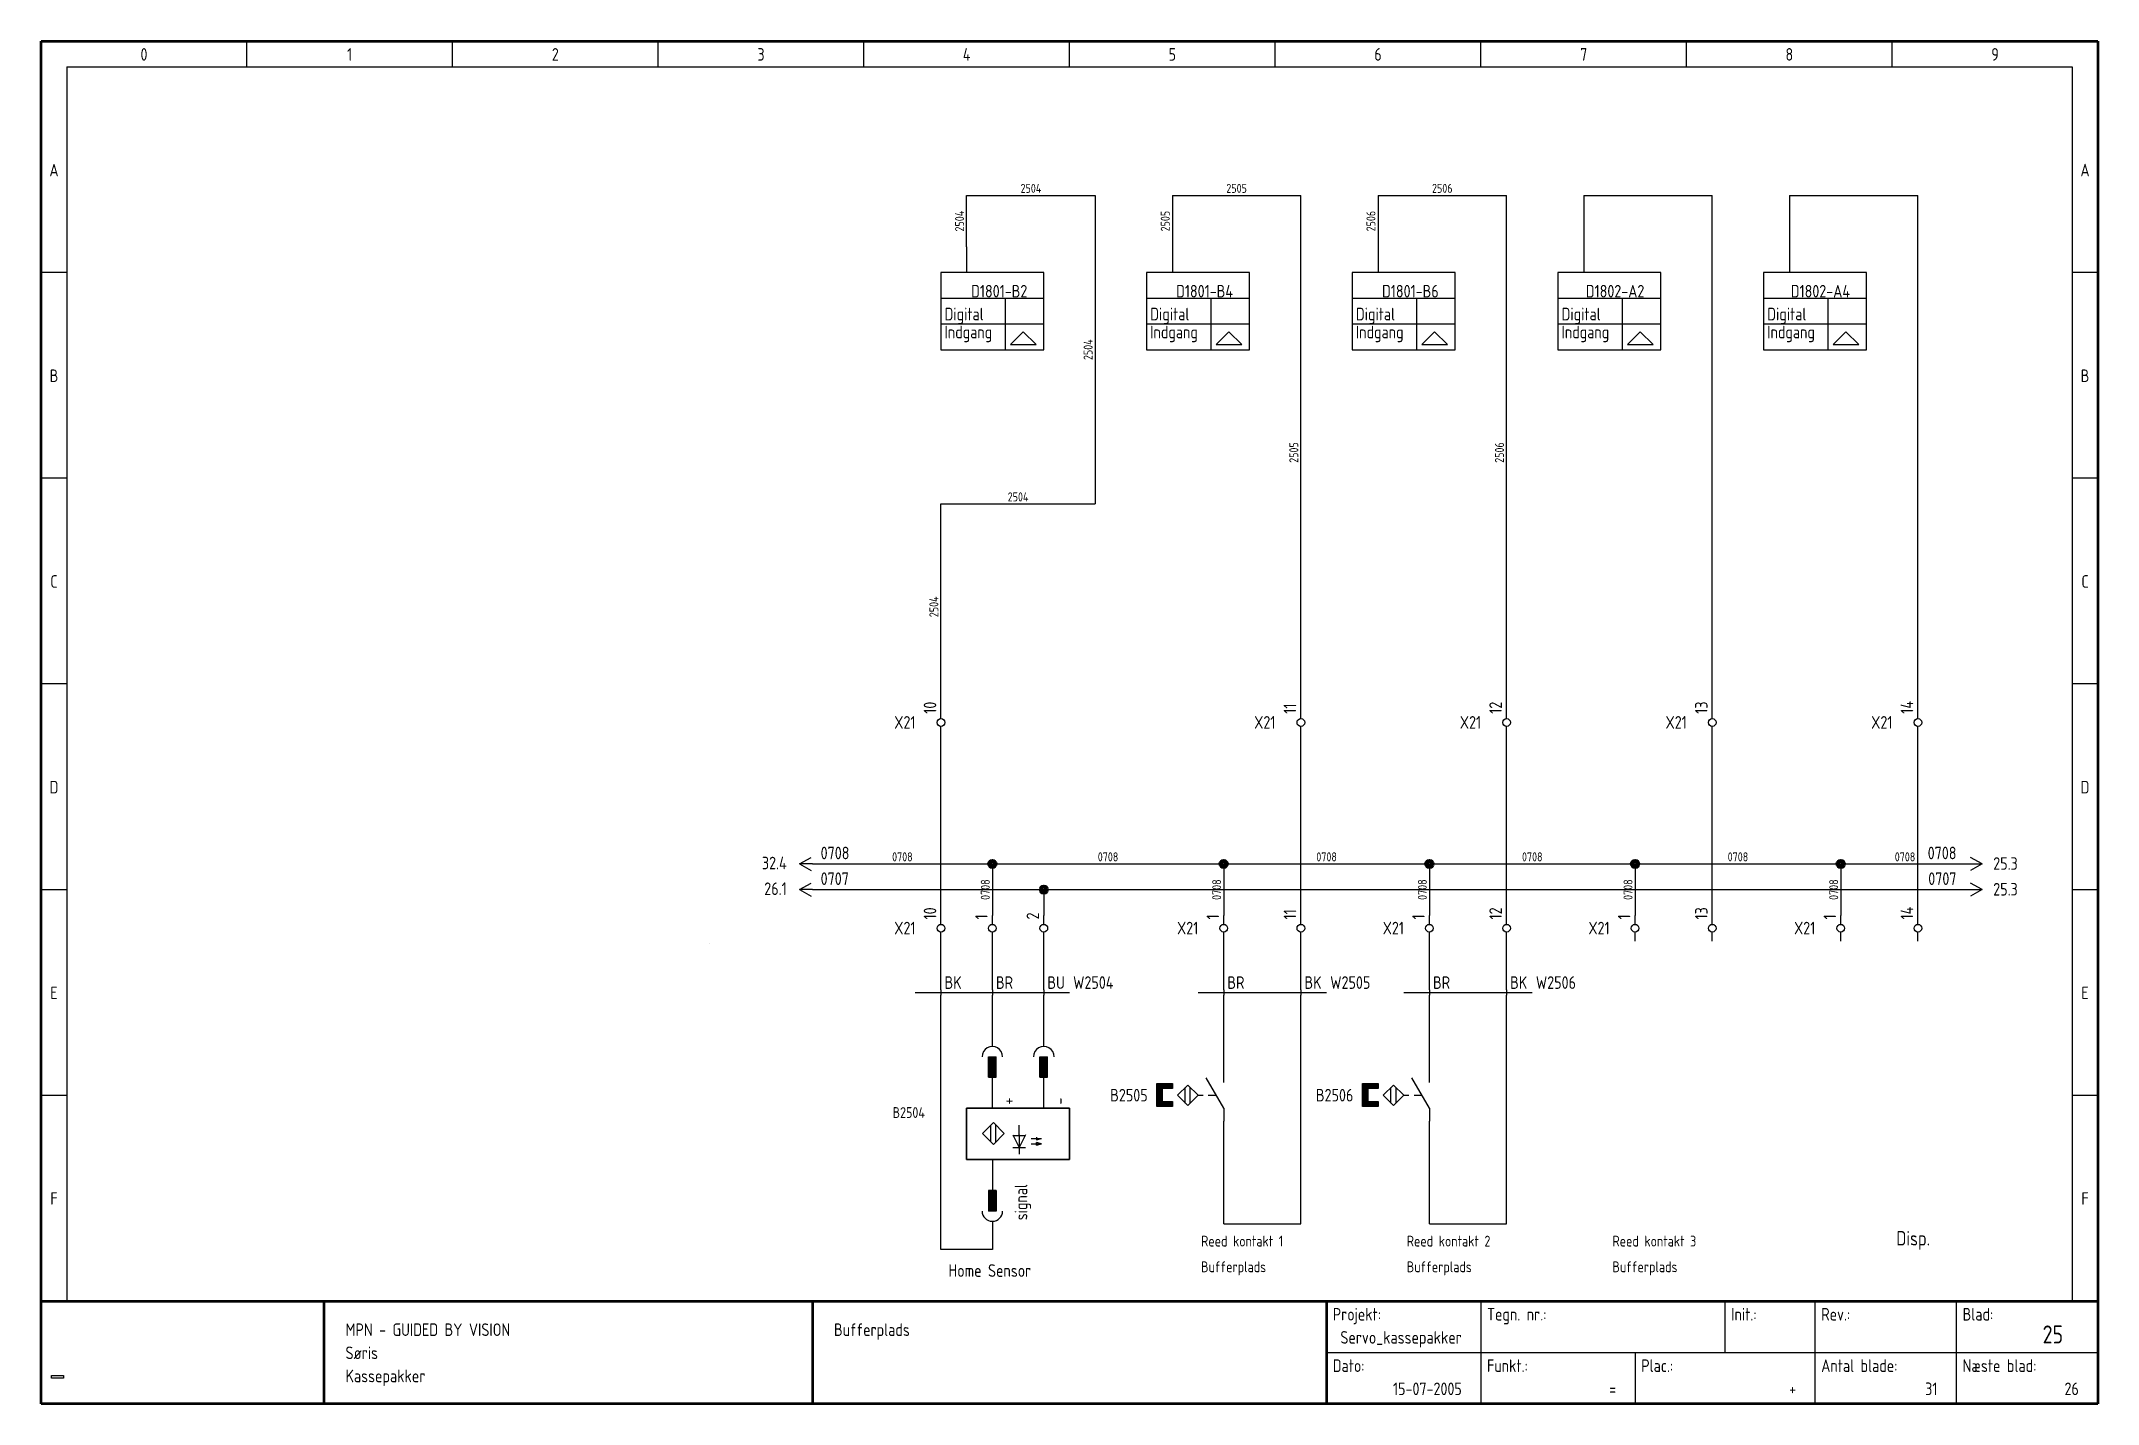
# Model space of a CAD drawing. Header units: millimetres. Extents: x 10 to 410, y 10 to 275.
import ezdxf
from ezdxf.enums import TextEntityAlignment as Align

# ---------------------------------------------------------------- set-up
doc = ezdxf.new("R2010")
doc.units = ezdxf.units.MM
doc.linetypes.add('Caddy_Solid', pattern=[0])
doc.layers.add('2', color=7, linetype='Continuous')
doc.styles.add('Caddy_Vectorfont1p', font='isocp___.ttf', dxfattribs={"width": 0.9})
picture_1 = doc.add_image_def('image1.bmp', size_in_pixel=(51, 10))

msp = doc.modelspace()

# ---------------------------------------------------------------- texts
at = {"lineweight": 25, "style": 'Caddy_Vectorfont1p', "width": 0.9}
for s, height, p in [('2504', 1.75, (202.5, 245.5)), ('2505', 1.75, (242.5, 245.5)), ('2506', 1.75, (282.5, 245.5)), ('2504', 1.75, (200, 185.5)), ('0708', 1.75, (177.5, 115.5)), ('0708', 1.75, (217.5, 115.5)), ('0708', 1.75, (260, 115.5)), ('0708', 1.75, (300, 115.5)), ('0708', 1.75, (340, 115.5)), ('0708', 1.75, (372.5, 115.5)), ('Home Sensor', 2.45, (194.5, 34.7))]:
    msp.add_text(s, height=height, dxfattribs=at).set_placement(p, align=Align.CENTER)
for s, p in [('2504', (189.5, 240)), ('2505', (229.5, 240)), ('2506', (269.5, 240)), ('2504', (214.5, 215)), ('2505', (254.5, 195)), ('2506', (294.5, 195)), ('2504', (184.5, 165)), ('0708', (194.5, 110)), ('0708', (239.5, 110)), ('0708', (279.5, 110)), ('0708', (319.5, 110)), ('0708', (359.5, 110))]:
    msp.add_text(s, height=1.75, rotation=90, dxfattribs=at).set_placement(p, align=Align.CENTER)
for s, height, p in [('B2504', 2.1, (175.6, 65.6)), ('Reed kontakt 1', 2.1, (235.6, 40.6)), ('Reed kontakt 2', 2.1, (275.6, 40.6)), ('Reed kontakt 3', 2.1, (315.6, 40.6)), ('Disp.', 2.8, (370.8, 40.8)), ('Bufferplads ', 2.1, (235.6, 35.6)), ('Bufferplads ', 2.1, (275.6, 35.6)), ('Bufferplads ', 2.1, (315.6, 35.6))]:
    msp.add_text(s, height=height, dxfattribs=at).set_placement(p)

# ---------------------------------------------------------------- blocks, each defined once
blk = doc.blocks.new('Blk1')
at = {"linetype": 'Caddy_Solid', "lineweight": 50}
for p, q in [((10, 10), (10, 275)), ((10, 275), (410, 275)), ((410, 275), (410, 10)), ((10, 30), (410, 30)), ((65, 30), (65, 10)), ((160, 30), (160, 10)), ((260, 30), (260, 10)), ((410, 10), (10, 10))]:
    blk.add_line(p, q, dxfattribs=at)
at = {"linetype": 'Caddy_Solid', "lineweight": 25}
for p, q in [((50, 270), (50, 275)), ((90, 270), (90, 275)), ((130, 270), (130, 275)), ((170, 270), (170, 275)), ((210, 270), (210, 275)), ((250, 270), (250, 275)), ((290, 270), (290, 275)), ((330, 270), (330, 275)), ((370, 270), (370, 275)), ((15, 270), (15, 30)), ((15, 270), (405, 270)), ((405, 270), (405, 30)), ((15, 230), (10, 230)), ((410, 230), (405, 230)), ((15, 190), (10, 190)), ((410, 190), (405, 190)), ((15, 150), (10, 150)), ((410, 150), (405, 150)), ((10, 110), (15, 110)), ((405, 110), (410, 110)), ((10, 70), (15, 70)), ((405, 70), (410, 70)), ((10, 30), (15, 30)), ((290, 30), (290, 10)), ((337.5, 20), (337.5, 30)), ((355, 20), (355, 30)), ((382.5, 20), (382.5, 30)), ((405, 30), (410, 30)), ((260, 20), (410, 20)), ((320, 20), (320, 10)), ((355, 10), (355, 20)), ((382.5, 10), (382.5, 20))]:
    blk.add_line(p, q, dxfattribs=at)
at = {"lineweight": 25, "style": 'Caddy_Vectorfont1p', "width": 0.9}
for s, p in [('0', (30, 271.2)), ('1', (70, 271.2)), ('2', (110, 271.2)), ('3', (150, 271.2)), ('4', (190, 271.2)), ('5', (230, 271.2)), ('6', (270, 271.2)), ('7', (310, 271.2)), ('8', (350, 271.2)), ('9', (390, 271.2)), ('A', (12.5, 248.7)), ('A', (407.5, 248.7)), ('B', (12.5, 208.7)), ('B', (407.5, 208.7)), ('C', (12.5, 168.7)), ('C', (407.5, 168.7)), ('D', (12.5, 128.7)), ('D', (407.5, 128.7)), ('E', (12.5, 88.7)), ('E', (407.5, 88.7)), ('F', (12.5, 48.7)), ('F', (407.5, 48.7))]:
    blk.add_text(s, height=2.45, dxfattribs=at).set_placement(p, align=Align.CENTER)
for s, p in [('Projekt:', (261.2, 26.2)), ('Tegn. nr.:', (291.2, 26.2)), ('Init.:', (338.7, 26.2)), ('Rev.:', (356.2, 26.2)), ('Blad:', (383.7, 26.2)), ('MPN - GUIDED BY VISION', (69.2, 23.2)), ('Bufferplads', (164.2, 23.2)), ('Søris', (69.2, 18.7)), ('Kassepakker', (69.2, 14.2)), ('Dato:', (261.2, 16.2)), ('Funkt.:', (291.2, 16.2)), ('Plac.:', (321.2, 16.2)), ('Antal blade:', (356.2, 16.2)), ('Næste blad:', (383.7, 16.2))]:
    blk.add_text(s, height=2.45, dxfattribs=at).set_placement(p)
for s, p in [('Servo_kassepakker', (286.3, 21.7)), ('15-07-2005', (286.3, 11.7)), ('=', (316.3, 11.7)), ('+', (351.3, 11.7)), ('31', (378.8, 11.7)), ('26', (406.3, 11.7))]:
    blk.add_text(s, height=2.45, dxfattribs=at).set_placement(p, align=Align.RIGHT)
at = {"lineweight": 35, "style": 'Caddy_Vectorfont1p', "width": 0.9}
blk.add_text('25', height=3.5, dxfattribs=at).set_placement((403.25, 21.75), align=Align.RIGHT)
image = blk.add_image(picture_1, insert=(12, 15), size_in_units=(2.32, 0.484))
blk = doc.blocks.new('Blk2')
at = {"linetype": 'Caddy_Solid', "lineweight": 25}
for p, q in [((385, 110), (387.5, 110)), ((387.5, 110), (385.25, 111.25)), ((387.5, 110), (385.25, 108.75))]:
    blk.add_line(p, q, dxfattribs=at)
at = {"lineweight": 25, "style": 'Caddy_Vectorfont1p', "width": 0.9}
blk.add_attdef('$TAG160010', text='', height=2.45, dxfattribs=at).set_placement((382.5, 110.9), align=Align.RIGHT)
blk.add_attdef('$TAG160500', (389.65, 108.85), '', height=2.45, dxfattribs=at)
blk = doc.blocks.new('Blk3')
at = {"linetype": 'Caddy_Solid', "lineweight": 25}
for p, q in [((387.5, 115), (385.25, 116.25)), ((385, 115), (387.5, 115)), ((387.5, 115), (385.25, 113.75))]:
    blk.add_line(p, q, dxfattribs=at)
at = {"lineweight": 25, "style": 'Caddy_Vectorfont1p', "width": 0.9}
blk.add_attdef('$TAG160010', text='', height=2.45, dxfattribs=at).set_placement((382.5, 115.9), align=Align.RIGHT)
blk.add_attdef('$TAG160500', (389.65, 113.85), '', height=2.45, dxfattribs=at)
blk = doc.blocks.new('Blk5')
at = {"linetype": 'Caddy_Solid', "lineweight": 25}
for p, q in [((245, 230), (225, 230)), ((225, 230), (225, 215)), ((245, 215), (245, 230)), ((225, 215), (245, 215))]:
    blk.add_line(p, q, dxfattribs=at)
blk = doc.blocks.new('Blk6')
at = {"linetype": 'Caddy_Solid', "lineweight": 25}
blk.add_line((230, 235), (230, 230), dxfattribs=at)
blk = doc.blocks.new('Blk4')
at = {"linetype": 'Caddy_Solid', "lineweight": 25}
for p, q in [((225, 225), (245, 225)), ((237.5, 225), (237.5, 215)), ((225, 220), (245, 220)), ((241, 218.5), (238.5, 216)), ((238.5, 216), (243.5, 216)), ((243.5, 216), (241, 218.5))]:
    blk.add_line(p, q, dxfattribs=at)
for name in ['Blk6', 'Blk5']:
    blk.add_blockref(name, (0, 0, 1))
at = {"lineweight": 25, "style": 'Caddy_Vectorfont1p', "width": 0.9}
for s, p in [('Digital', (225.7, 220.7)), ('Indgang', (225.7, 217.2))]:
    blk.add_text(s, height=2.45, dxfattribs=at).set_placement(p)
blk.add_attdef('$TAG175000_00', (229.05, 233.4), '', height=2.45, rotation=90, dxfattribs=at)
for tag, p in [('$TAG160030', (226.8, 229.7)), ('$TAG160040', (226.8, 226.2)), ('$TAG175100', (241.8, 225.15)), ('$TAG175110', (224.3, 219.15)), ('$TAG175120', (224.3, 216.15)), ('$TAG160500', (224.3, 212.65))]:
    blk.add_attdef(tag, text='', height=2.45, dxfattribs=at).set_placement(p, align=Align.RIGHT)
at = {"lineweight": 25, "style": 'Caddy_Vectorfont1p', "width": 0.9, "flags": 1}
blk.add_attdef('$TAG160010', text='', height=2.45, dxfattribs=at).set_placement((220.96, 224.53), align=Align.RIGHT)
blk = doc.blocks.new('Blk7')
at = {"linetype": 'Caddy_Solid', "lineweight": 25}
for p, q in [((240, 103.25), (240, 105)), ((240, 100), (240, 101.75))]:
    blk.add_line(p, q, dxfattribs=at)
blk.add_circle((240, 102.5), 0.75, dxfattribs=at)
at = {"lineweight": 25, "style": 'Caddy_Vectorfont1p', "width": 0.9, "flags": 1}
blk.add_attdef('$TAG160410', (242.6, 104.2), '', height=2.45, rotation=90, dxfattribs=at)
at = {"layer": '2', "lineweight": 25, "style": 'Caddy_Vectorfont1p', "width": 0.9}
blk.add_attdef('$TAG160400', (239.1, 104.2), '', height=2.45, rotation=90, dxfattribs=at)
at = {"layer": '2', "lineweight": 25, "style": 'Caddy_Vectorfont1p', "width": 0.9, "flags": 1}
for tag, p in [('$TAG140020', (235.05, 108.3)), ('$TAG140050', (235.05, 104.8)), ('$TAG160030', (235.05, 97.8)), ('$TAG160040', (235.05, 92.8))]:
    blk.add_attdef(tag, text='', height=2.45, dxfattribs=at).set_placement(p, align=Align.RIGHT)
at = {"layer": '2', "lineweight": 25, "style": 'Caddy_Vectorfont1p', "width": 0.9}
blk.add_attdef('$TAG160010', text='', height=2.45, dxfattribs=at).set_placement((235.05, 101.3), align=Align.RIGHT)
blk = doc.blocks.new('Blk8')
at = {"linetype": 'Caddy_Solid', "lineweight": 25}
for p, q in [((255, 103.25), (255, 105)), ((255, 100), (255, 101.75))]:
    blk.add_line(p, q, dxfattribs=at)
blk.add_circle((255, 102.5), 0.75, dxfattribs=at)
at = {"lineweight": 25, "style": 'Caddy_Vectorfont1p', "width": 0.9, "flags": 1}
blk.add_attdef('$TAG160410', (257.6, 104.2), '', height=2.45, rotation=90, dxfattribs=at)
at = {"layer": '2', "lineweight": 25, "style": 'Caddy_Vectorfont1p', "width": 0.9}
blk.add_attdef('$TAG160400', (254.1, 104.2), '', height=2.45, rotation=90, dxfattribs=at)
at = {"layer": '2', "lineweight": 25, "style": 'Caddy_Vectorfont1p', "width": 0.9, "flags": 1}
for tag, p in [('$TAG140020', (250.05, 108.3)), ('$TAG140050', (250.05, 104.8)), ('$TAG160030', (250.05, 97.8)), ('$TAG160010', (250.05, 101.3)), ('$TAG160040', (250.05, 92.8))]:
    blk.add_attdef(tag, text='', height=2.45, dxfattribs=at).set_placement(p, align=Align.RIGHT)
blk = doc.blocks.new('Blk9')
at = {"linetype": 'Caddy_Solid', "lineweight": 25}
for p, q in [((227, 72.3), (230, 72.3)), ((227, 67.8), (227, 72.3)), ((230, 72.25), (227, 72.25)), ((227, 72.1), (230, 72.1)), ((230, 72.3), (230, 71.3)), ((231, 70), (233, 72)), ((233, 72), (235, 70)), ((240, 67.5), (236.58, 73.42)), ((240, 72.5), (240, 75)), ((230, 71.95), (227, 71.95)), ((227, 71.8), (230, 71.8)), ((230, 71.65), (227, 71.65)), ((227, 71.5), (230, 71.5)), ((230, 71.35), (227, 71.35)), ((227, 71.2), (228, 71.2)), ((228, 71.05), (227, 71.05)), ((227, 70.9), (228, 70.9)), ((228, 70.75), (227, 70.75)), ((227, 70.6), (228, 70.6)), ((228, 70.45), (227, 70.45)), ((227, 70.3), (228, 70.3)), ((228, 70.15), (227, 70.15)), ((227, 70), (228, 70)), ((228, 69.85), (227, 69.85)), ((227, 69.7), (228, 69.7)), ((228, 69.55), (227, 69.55)), ((227, 69.4), (228, 69.4)), ((228, 69.25), (227, 69.25)), ((227, 69.1), (228, 69.1)), ((228, 68.95), (227, 68.95)), ((227, 68.8), (228, 68.8)), ((230, 68.65), (227, 68.65)), ((227, 68.5), (230, 68.5)), ((230, 68.35), (227, 68.35)), ((227, 68.2), (230, 68.2)), ((230, 68.05), (227, 68.05)), ((230, 71.3), (228, 71.3)), ((228, 71.3), (228, 68.8)), ((228, 68.8), (230, 68.8)), ((230, 68.8), (230, 67.8)), ((233, 68), (231, 70)), ((232.5, 68.5), (232.5, 71.5)), ((235, 70), (233, 68)), ((233.5, 68.5), (233.5, 71.5)), ((235, 70), (236, 70)), ((237, 70), (238.56, 70)), ((227, 67.9), (230, 67.9)), ((230, 67.8), (227, 67.8)), ((240, 67.5), (240, 65))]:
    blk.add_line(p, q, dxfattribs=at)
at = {"lineweight": 25, "style": 'Caddy_Vectorfont1p', "width": 0.9, "flags": 1}
blk.add_attdef('$TAG175000_00', (239.05, 74.3), '', height=2.45, rotation=90, dxfattribs=at)
at = {"lineweight": 25, "style": 'Caddy_Vectorfont1p', "width": 0.9}
blk.add_attdef('$TAG160010', text='', height=2.45, dxfattribs=at).set_placement((225.2, 68.8), align=Align.RIGHT)
at = {"lineweight": 25, "style": 'Caddy_Vectorfont1p', "width": 0.9, "flags": 1}
for tag, p in [('$TAG160040', (225.2, 61.8)), ('$TAG160030', (225.2, 65.3))]:
    blk.add_attdef(tag, text='', height=2.45, dxfattribs=at).set_placement(p, align=Align.RIGHT)
blk.add_attdef('$TAG175000_01', text='', height=2.45, rotation=90, dxfattribs=at).set_placement((239.05, 65.9), align=Align.RIGHT)
blk = doc.blocks.new('Blk10')
at = {"linetype": 'Caddy_Solid', "lineweight": 25}
for p, q in [((255, 143.25), (255, 145)), ((255, 140), (255, 141.75))]:
    blk.add_line(p, q, dxfattribs=at)
blk.add_circle((255, 142.5), 0.75, dxfattribs=at)
at = {"lineweight": 25, "style": 'Caddy_Vectorfont1p', "width": 0.9, "flags": 1}
blk.add_attdef('$TAG160410', (257.6, 144.2), '', height=2.45, rotation=90, dxfattribs=at)
at = {"layer": '2', "lineweight": 25, "style": 'Caddy_Vectorfont1p', "width": 0.9}
blk.add_attdef('$TAG160400', (254.1, 144.2), '', height=2.45, rotation=90, dxfattribs=at)
at = {"layer": '2', "lineweight": 25, "style": 'Caddy_Vectorfont1p', "width": 0.9, "flags": 1}
for tag, p in [('$TAG140020', (250.05, 148.3)), ('$TAG140050', (250.05, 144.8)), ('$TAG160030', (250.05, 137.8)), ('$TAG160040', (250.05, 132.8))]:
    blk.add_attdef(tag, text='', height=2.45, dxfattribs=at).set_placement(p, align=Align.RIGHT)
at = {"layer": '2', "lineweight": 25, "style": 'Caddy_Vectorfont1p', "width": 0.9}
blk.add_attdef('$TAG160010', text='', height=2.45, dxfattribs=at).set_placement((250.05, 141.3), align=Align.RIGHT)
blk = doc.blocks.new('Blk12')
at = {"linetype": 'Caddy_Solid', "lineweight": 25}
for p, q in [((285, 230), (265, 230)), ((265, 230), (265, 215)), ((285, 215), (285, 230)), ((265, 215), (285, 215))]:
    blk.add_line(p, q, dxfattribs=at)
blk = doc.blocks.new('Blk13')
at = {"linetype": 'Caddy_Solid', "lineweight": 25}
blk.add_line((270, 235), (270, 230), dxfattribs=at)
blk = doc.blocks.new('Blk11')
at = {"linetype": 'Caddy_Solid', "lineweight": 25}
for p, q in [((265, 225), (285, 225)), ((277.5, 225), (277.5, 215)), ((265, 220), (285, 220)), ((281, 218.5), (278.5, 216)), ((278.5, 216), (283.5, 216)), ((283.5, 216), (281, 218.5))]:
    blk.add_line(p, q, dxfattribs=at)
for name in ['Blk13', 'Blk12']:
    blk.add_blockref(name, (0, 0, 1))
at = {"lineweight": 25, "style": 'Caddy_Vectorfont1p', "width": 0.9}
for s, p in [('Digital', (265.7, 220.7)), ('Indgang', (265.7, 217.2))]:
    blk.add_text(s, height=2.45, dxfattribs=at).set_placement(p)
blk.add_attdef('$TAG175000_00', (269.05, 233.4), '', height=2.45, rotation=90, dxfattribs=at)
for tag, p in [('$TAG160030', (266.8, 229.7)), ('$TAG160040', (266.8, 226.2)), ('$TAG175100', (281.8, 225.15)), ('$TAG175110', (264.3, 219.15)), ('$TAG175120', (264.3, 216.15)), ('$TAG160500', (264.3, 212.65))]:
    blk.add_attdef(tag, text='', height=2.45, dxfattribs=at).set_placement(p, align=Align.RIGHT)
at = {"lineweight": 25, "style": 'Caddy_Vectorfont1p', "width": 0.9, "flags": 1}
blk.add_attdef('$TAG160010', text='', height=2.45, dxfattribs=at).set_placement((260.96, 224.53), align=Align.RIGHT)
blk = doc.blocks.new('Blk14')
at = {"linetype": 'Caddy_Solid', "lineweight": 25}
for p, q in [((280, 103.25), (280, 105)), ((280, 100), (280, 101.75))]:
    blk.add_line(p, q, dxfattribs=at)
blk.add_circle((280, 102.5), 0.75, dxfattribs=at)
at = {"lineweight": 25, "style": 'Caddy_Vectorfont1p', "width": 0.9, "flags": 1}
blk.add_attdef('$TAG160410', (282.6, 104.2), '', height=2.45, rotation=90, dxfattribs=at)
at = {"layer": '2', "lineweight": 25, "style": 'Caddy_Vectorfont1p', "width": 0.9}
blk.add_attdef('$TAG160400', (279.1, 104.2), '', height=2.45, rotation=90, dxfattribs=at)
at = {"layer": '2', "lineweight": 25, "style": 'Caddy_Vectorfont1p', "width": 0.9, "flags": 1}
for tag, p in [('$TAG140020', (275.05, 108.3)), ('$TAG140050', (275.05, 104.8)), ('$TAG160030', (275.05, 97.8)), ('$TAG160040', (275.05, 92.8))]:
    blk.add_attdef(tag, text='', height=2.45, dxfattribs=at).set_placement(p, align=Align.RIGHT)
at = {"layer": '2', "lineweight": 25, "style": 'Caddy_Vectorfont1p', "width": 0.9}
blk.add_attdef('$TAG160010', text='', height=2.45, dxfattribs=at).set_placement((275.05, 101.3), align=Align.RIGHT)
blk = doc.blocks.new('Blk15')
at = {"linetype": 'Caddy_Solid', "lineweight": 25}
for p, q in [((295, 103.25), (295, 105)), ((295, 100), (295, 101.75))]:
    blk.add_line(p, q, dxfattribs=at)
blk.add_circle((295, 102.5), 0.75, dxfattribs=at)
at = {"lineweight": 25, "style": 'Caddy_Vectorfont1p', "width": 0.9, "flags": 1}
blk.add_attdef('$TAG160410', (297.6, 104.2), '', height=2.45, rotation=90, dxfattribs=at)
at = {"layer": '2', "lineweight": 25, "style": 'Caddy_Vectorfont1p', "width": 0.9}
blk.add_attdef('$TAG160400', (294.1, 104.2), '', height=2.45, rotation=90, dxfattribs=at)
at = {"layer": '2', "lineweight": 25, "style": 'Caddy_Vectorfont1p', "width": 0.9, "flags": 1}
for tag, p in [('$TAG140020', (290.05, 108.3)), ('$TAG140050', (290.05, 104.8)), ('$TAG160030', (290.05, 97.8)), ('$TAG160010', (290.05, 101.3)), ('$TAG160040', (290.05, 92.8))]:
    blk.add_attdef(tag, text='', height=2.45, dxfattribs=at).set_placement(p, align=Align.RIGHT)
blk = doc.blocks.new('Blk16')
at = {"linetype": 'Caddy_Solid', "lineweight": 25}
for p, q in [((295, 143.25), (295, 145)), ((295, 140), (295, 141.75))]:
    blk.add_line(p, q, dxfattribs=at)
blk.add_circle((295, 142.5), 0.75, dxfattribs=at)
at = {"lineweight": 25, "style": 'Caddy_Vectorfont1p', "width": 0.9, "flags": 1}
blk.add_attdef('$TAG160410', (297.6, 144.2), '', height=2.45, rotation=90, dxfattribs=at)
at = {"layer": '2', "lineweight": 25, "style": 'Caddy_Vectorfont1p', "width": 0.9}
blk.add_attdef('$TAG160400', (294.1, 144.2), '', height=2.45, rotation=90, dxfattribs=at)
at = {"layer": '2', "lineweight": 25, "style": 'Caddy_Vectorfont1p', "width": 0.9, "flags": 1}
for tag, p in [('$TAG140020', (290.05, 148.3)), ('$TAG140050', (290.05, 144.8)), ('$TAG160030', (290.05, 137.8)), ('$TAG160040', (290.05, 132.8))]:
    blk.add_attdef(tag, text='', height=2.45, dxfattribs=at).set_placement(p, align=Align.RIGHT)
at = {"layer": '2', "lineweight": 25, "style": 'Caddy_Vectorfont1p', "width": 0.9}
blk.add_attdef('$TAG160010', text='', height=2.45, dxfattribs=at).set_placement((290.05, 141.3), align=Align.RIGHT)
blk = doc.blocks.new('Blk18')
at = {"linetype": 'Caddy_Solid', "lineweight": 25}
for p, q in [((325, 230), (305, 230)), ((305, 230), (305, 215)), ((325, 215), (325, 230)), ((305, 215), (325, 215))]:
    blk.add_line(p, q, dxfattribs=at)
blk = doc.blocks.new('Blk19')
at = {"linetype": 'Caddy_Solid', "lineweight": 25}
blk.add_line((310, 235), (310, 230), dxfattribs=at)
blk = doc.blocks.new('Blk17')
at = {"linetype": 'Caddy_Solid', "lineweight": 25}
for p, q in [((305, 225), (325, 225)), ((317.5, 225), (317.5, 215)), ((305, 220), (325, 220)), ((321, 218.5), (318.5, 216)), ((318.5, 216), (323.5, 216)), ((323.5, 216), (321, 218.5))]:
    blk.add_line(p, q, dxfattribs=at)
for name in ['Blk19', 'Blk18']:
    blk.add_blockref(name, (0, 0, 1))
at = {"lineweight": 25, "style": 'Caddy_Vectorfont1p', "width": 0.9}
for s, p in [('Digital', (305.7, 220.7)), ('Indgang', (305.7, 217.2))]:
    blk.add_text(s, height=2.45, dxfattribs=at).set_placement(p)
blk.add_attdef('$TAG175000_00', (309.05, 233.4), '', height=2.45, rotation=90, dxfattribs=at)
for tag, p in [('$TAG160030', (306.8, 229.7)), ('$TAG160040', (306.8, 226.2)), ('$TAG175100', (321.8, 225.15)), ('$TAG175110', (304.3, 219.15)), ('$TAG175120', (304.3, 216.15)), ('$TAG160500', (304.3, 212.65))]:
    blk.add_attdef(tag, text='', height=2.45, dxfattribs=at).set_placement(p, align=Align.RIGHT)
at = {"lineweight": 25, "style": 'Caddy_Vectorfont1p', "width": 0.9, "flags": 1}
blk.add_attdef('$TAG160010', text='', height=2.45, dxfattribs=at).set_placement((300.96, 224.53), align=Align.RIGHT)
blk = doc.blocks.new('Blk20')
at = {"linetype": 'Caddy_Solid', "lineweight": 25}
for p, q in [((320, 103.25), (320, 105)), ((320, 100), (320, 101.75))]:
    blk.add_line(p, q, dxfattribs=at)
blk.add_circle((320, 102.5), 0.75, dxfattribs=at)
at = {"lineweight": 25, "style": 'Caddy_Vectorfont1p', "width": 0.9, "flags": 1}
blk.add_attdef('$TAG160410', (322.6, 104.2), '', height=2.45, rotation=90, dxfattribs=at)
at = {"layer": '2', "lineweight": 25, "style": 'Caddy_Vectorfont1p', "width": 0.9}
blk.add_attdef('$TAG160400', (319.1, 104.2), '', height=2.45, rotation=90, dxfattribs=at)
at = {"layer": '2', "lineweight": 25, "style": 'Caddy_Vectorfont1p', "width": 0.9, "flags": 1}
for tag, p in [('$TAG140020', (315.05, 108.3)), ('$TAG140050', (315.05, 104.8)), ('$TAG160030', (315.05, 97.8)), ('$TAG160040', (315.05, 92.8))]:
    blk.add_attdef(tag, text='', height=2.45, dxfattribs=at).set_placement(p, align=Align.RIGHT)
at = {"layer": '2', "lineweight": 25, "style": 'Caddy_Vectorfont1p', "width": 0.9}
blk.add_attdef('$TAG160010', text='', height=2.45, dxfattribs=at).set_placement((315.05, 101.3), align=Align.RIGHT)
blk = doc.blocks.new('Blk21')
at = {"linetype": 'Caddy_Solid', "lineweight": 25}
for p, q in [((335, 103.25), (335, 105)), ((335, 100), (335, 101.75))]:
    blk.add_line(p, q, dxfattribs=at)
blk.add_circle((335, 102.5), 0.75, dxfattribs=at)
at = {"lineweight": 25, "style": 'Caddy_Vectorfont1p', "width": 0.9, "flags": 1}
blk.add_attdef('$TAG160410', (337.6, 104.2), '', height=2.45, rotation=90, dxfattribs=at)
at = {"layer": '2', "lineweight": 25, "style": 'Caddy_Vectorfont1p', "width": 0.9}
blk.add_attdef('$TAG160400', (334.1, 104.2), '', height=2.45, rotation=90, dxfattribs=at)
at = {"layer": '2', "lineweight": 25, "style": 'Caddy_Vectorfont1p', "width": 0.9, "flags": 1}
for tag, p in [('$TAG140020', (330.05, 108.3)), ('$TAG140050', (330.05, 104.8)), ('$TAG160030', (330.05, 97.8)), ('$TAG160010', (330.05, 101.3)), ('$TAG160040', (330.05, 92.8))]:
    blk.add_attdef(tag, text='', height=2.45, dxfattribs=at).set_placement(p, align=Align.RIGHT)
blk = doc.blocks.new('Blk22')
at = {"linetype": 'Caddy_Solid', "lineweight": 25}
for p, q in [((335, 143.25), (335, 145)), ((335, 140), (335, 141.75))]:
    blk.add_line(p, q, dxfattribs=at)
blk.add_circle((335, 142.5), 0.75, dxfattribs=at)
at = {"lineweight": 25, "style": 'Caddy_Vectorfont1p', "width": 0.9, "flags": 1}
blk.add_attdef('$TAG160410', (337.6, 144.2), '', height=2.45, rotation=90, dxfattribs=at)
at = {"layer": '2', "lineweight": 25, "style": 'Caddy_Vectorfont1p', "width": 0.9}
blk.add_attdef('$TAG160400', (334.1, 144.2), '', height=2.45, rotation=90, dxfattribs=at)
at = {"layer": '2', "lineweight": 25, "style": 'Caddy_Vectorfont1p', "width": 0.9, "flags": 1}
for tag, p in [('$TAG140020', (330.05, 148.3)), ('$TAG140050', (330.05, 144.8)), ('$TAG160030', (330.05, 137.8)), ('$TAG160040', (330.05, 132.8))]:
    blk.add_attdef(tag, text='', height=2.45, dxfattribs=at).set_placement(p, align=Align.RIGHT)
at = {"layer": '2', "lineweight": 25, "style": 'Caddy_Vectorfont1p', "width": 0.9}
blk.add_attdef('$TAG160010', text='', height=2.45, dxfattribs=at).set_placement((330.05, 141.3), align=Align.RIGHT)
blk = doc.blocks.new('Blk24')
at = {"linetype": 'Caddy_Solid', "lineweight": 25}
for p, q in [((365, 230), (345, 230)), ((345, 230), (345, 215)), ((365, 215), (365, 230)), ((345, 215), (365, 215))]:
    blk.add_line(p, q, dxfattribs=at)
blk = doc.blocks.new('Blk25')
at = {"linetype": 'Caddy_Solid', "lineweight": 25}
blk.add_line((350, 235), (350, 230), dxfattribs=at)
blk = doc.blocks.new('Blk23')
at = {"linetype": 'Caddy_Solid', "lineweight": 25}
for p, q in [((345, 225), (365, 225)), ((357.5, 225), (357.5, 215)), ((345, 220), (365, 220)), ((361, 218.5), (358.5, 216)), ((358.5, 216), (363.5, 216)), ((363.5, 216), (361, 218.5))]:
    blk.add_line(p, q, dxfattribs=at)
for name in ['Blk25', 'Blk24']:
    blk.add_blockref(name, (0, 0, 1))
at = {"lineweight": 25, "style": 'Caddy_Vectorfont1p', "width": 0.9}
for s, p in [('Digital', (345.7, 220.7)), ('Indgang', (345.7, 217.2))]:
    blk.add_text(s, height=2.45, dxfattribs=at).set_placement(p)
blk.add_attdef('$TAG175000_00', (349.05, 233.4), '', height=2.45, rotation=90, dxfattribs=at)
for tag, p in [('$TAG160030', (346.8, 229.7)), ('$TAG160040', (346.8, 226.2)), ('$TAG175100', (361.8, 225.15)), ('$TAG175110', (344.3, 219.15)), ('$TAG175120', (344.3, 216.15)), ('$TAG160500', (344.3, 212.65))]:
    blk.add_attdef(tag, text='', height=2.45, dxfattribs=at).set_placement(p, align=Align.RIGHT)
at = {"lineweight": 25, "style": 'Caddy_Vectorfont1p', "width": 0.9, "flags": 1}
blk.add_attdef('$TAG160010', text='', height=2.45, dxfattribs=at).set_placement((340.96, 224.53), align=Align.RIGHT)
blk = doc.blocks.new('Blk26')
at = {"linetype": 'Caddy_Solid', "lineweight": 25}
for p, q in [((360, 103.25), (360, 105)), ((360, 100), (360, 101.75))]:
    blk.add_line(p, q, dxfattribs=at)
blk.add_circle((360, 102.5), 0.75, dxfattribs=at)
at = {"lineweight": 25, "style": 'Caddy_Vectorfont1p', "width": 0.9, "flags": 1}
blk.add_attdef('$TAG160410', (362.6, 104.2), '', height=2.45, rotation=90, dxfattribs=at)
at = {"layer": '2', "lineweight": 25, "style": 'Caddy_Vectorfont1p', "width": 0.9}
blk.add_attdef('$TAG160400', (359.1, 104.2), '', height=2.45, rotation=90, dxfattribs=at)
at = {"layer": '2', "lineweight": 25, "style": 'Caddy_Vectorfont1p', "width": 0.9, "flags": 1}
for tag, p in [('$TAG140020', (355.05, 108.3)), ('$TAG140050', (355.05, 104.8)), ('$TAG160030', (355.05, 97.8)), ('$TAG160040', (355.05, 92.8))]:
    blk.add_attdef(tag, text='', height=2.45, dxfattribs=at).set_placement(p, align=Align.RIGHT)
at = {"layer": '2', "lineweight": 25, "style": 'Caddy_Vectorfont1p', "width": 0.9}
blk.add_attdef('$TAG160010', text='', height=2.45, dxfattribs=at).set_placement((355.05, 101.3), align=Align.RIGHT)
blk = doc.blocks.new('Blk27')
at = {"linetype": 'Caddy_Solid', "lineweight": 25}
for p, q in [((375, 103.25), (375, 105)), ((375, 100), (375, 101.75))]:
    blk.add_line(p, q, dxfattribs=at)
blk.add_circle((375, 102.5), 0.75, dxfattribs=at)
at = {"lineweight": 25, "style": 'Caddy_Vectorfont1p', "width": 0.9, "flags": 1}
blk.add_attdef('$TAG160410', (377.6, 104.2), '', height=2.45, rotation=90, dxfattribs=at)
at = {"layer": '2', "lineweight": 25, "style": 'Caddy_Vectorfont1p', "width": 0.9}
blk.add_attdef('$TAG160400', (374.1, 104.2), '', height=2.45, rotation=90, dxfattribs=at)
at = {"layer": '2', "lineweight": 25, "style": 'Caddy_Vectorfont1p', "width": 0.9, "flags": 1}
for tag, p in [('$TAG140020', (370.05, 108.3)), ('$TAG140050', (370.05, 104.8)), ('$TAG160030', (370.05, 97.8)), ('$TAG160010', (370.05, 101.3)), ('$TAG160040', (370.05, 92.8))]:
    blk.add_attdef(tag, text='', height=2.45, dxfattribs=at).set_placement(p, align=Align.RIGHT)
blk = doc.blocks.new('Blk28')
at = {"linetype": 'Caddy_Solid', "lineweight": 25}
for p, q in [((375, 143.25), (375, 145)), ((375, 140), (375, 141.75))]:
    blk.add_line(p, q, dxfattribs=at)
blk.add_circle((375, 142.5), 0.75, dxfattribs=at)
at = {"lineweight": 25, "style": 'Caddy_Vectorfont1p', "width": 0.9, "flags": 1}
blk.add_attdef('$TAG160410', (377.6, 144.2), '', height=2.45, rotation=90, dxfattribs=at)
at = {"layer": '2', "lineweight": 25, "style": 'Caddy_Vectorfont1p', "width": 0.9}
blk.add_attdef('$TAG160400', (374.1, 144.2), '', height=2.45, rotation=90, dxfattribs=at)
at = {"layer": '2', "lineweight": 25, "style": 'Caddy_Vectorfont1p', "width": 0.9, "flags": 1}
for tag, p in [('$TAG140020', (370.05, 148.3)), ('$TAG140050', (370.05, 144.8)), ('$TAG160030', (370.05, 137.8)), ('$TAG160040', (370.05, 132.8))]:
    blk.add_attdef(tag, text='', height=2.45, dxfattribs=at).set_placement(p, align=Align.RIGHT)
at = {"layer": '2', "lineweight": 25, "style": 'Caddy_Vectorfont1p', "width": 0.9}
blk.add_attdef('$TAG160010', text='', height=2.45, dxfattribs=at).set_placement((370.05, 141.3), align=Align.RIGHT)
blk = doc.blocks.new('Blk29')
at = {"linetype": 'Caddy_Solid', "lineweight": 25}
for p, q in [((267, 72.3), (270, 72.3)), ((267, 67.8), (267, 72.3)), ((270, 72.25), (267, 72.25)), ((267, 72.1), (270, 72.1)), ((270, 72.3), (270, 71.3)), ((271, 70), (273, 72)), ((273, 72), (275, 70)), ((280, 67.5), (276.58, 73.42)), ((280, 72.5), (280, 75)), ((270, 71.95), (267, 71.95)), ((267, 71.8), (270, 71.8)), ((270, 71.65), (267, 71.65)), ((267, 71.5), (270, 71.5)), ((270, 71.35), (267, 71.35)), ((267, 71.2), (268, 71.2)), ((268, 71.05), (267, 71.05)), ((267, 70.9), (268, 70.9)), ((268, 70.75), (267, 70.75)), ((267, 70.6), (268, 70.6)), ((268, 70.45), (267, 70.45)), ((267, 70.3), (268, 70.3)), ((268, 70.15), (267, 70.15)), ((267, 70), (268, 70)), ((268, 69.85), (267, 69.85)), ((267, 69.7), (268, 69.7)), ((268, 69.55), (267, 69.55)), ((267, 69.4), (268, 69.4)), ((268, 69.25), (267, 69.25)), ((267, 69.1), (268, 69.1)), ((268, 68.95), (267, 68.95)), ((267, 68.8), (268, 68.8)), ((270, 68.65), (267, 68.65)), ((267, 68.5), (270, 68.5)), ((270, 68.35), (267, 68.35)), ((267, 68.2), (270, 68.2)), ((270, 68.05), (267, 68.05)), ((270, 71.3), (268, 71.3)), ((268, 71.3), (268, 68.8)), ((268, 68.8), (270, 68.8)), ((270, 68.8), (270, 67.8)), ((273, 68), (271, 70)), ((272.5, 68.5), (272.5, 71.5)), ((275, 70), (273, 68)), ((273.5, 68.5), (273.5, 71.5)), ((275, 70), (276, 70)), ((277, 70), (278.56, 70)), ((267, 67.9), (270, 67.9)), ((270, 67.8), (267, 67.8)), ((280, 67.5), (280, 65))]:
    blk.add_line(p, q, dxfattribs=at)
at = {"lineweight": 25, "style": 'Caddy_Vectorfont1p', "width": 0.9, "flags": 1}
blk.add_attdef('$TAG175000_00', (279.05, 74.3), '', height=2.45, rotation=90, dxfattribs=at)
at = {"lineweight": 25, "style": 'Caddy_Vectorfont1p', "width": 0.9}
blk.add_attdef('$TAG160010', text='', height=2.45, dxfattribs=at).set_placement((265.2, 68.8), align=Align.RIGHT)
at = {"lineweight": 25, "style": 'Caddy_Vectorfont1p', "width": 0.9, "flags": 1}
for tag, p in [('$TAG160040', (265.2, 61.8)), ('$TAG160030', (265.2, 65.3))]:
    blk.add_attdef(tag, text='', height=2.45, dxfattribs=at).set_placement(p, align=Align.RIGHT)
blk.add_attdef('$TAG175000_01', text='', height=2.45, rotation=90, dxfattribs=at).set_placement((279.05, 65.9), align=Align.RIGHT)
blk = doc.blocks.new('Blk31')
at = {"linetype": 'Caddy_Solid', "lineweight": 25}
for p, q in [((195, 79.5), (195, 85)), ((194.25, 77.5), (195.75, 77.5)), ((194.25, 73.5), (194.25, 77.5)), ((194.5, 73.5), (194.5, 77.5)), ((194.75, 73.5), (194.75, 77.5)), ((195, 67.5), (195, 77.5)), ((195.25, 73.5), (195.25, 77.5)), ((195.5, 73.5), (195.5, 77.5)), ((195.75, 73.5), (195.75, 77.5)), ((194.25, 73.5), (195.75, 73.5))]:
    blk.add_line(p, q, dxfattribs=at)
blk.add_ellipse((195, 77.5), major_axis=(2, 0), ratio=1, start_param=0, end_param=3.141593, dxfattribs=at)
at = {"lineweight": 25, "style": 'Caddy_Vectorfont1p', "width": 0.9}
blk.add_attdef('$TAG175000_00', (194.05, 80.4), '', height=2.45, rotation=90, dxfattribs=at)
at = {"lineweight": 25, "style": 'Caddy_Vectorfont1p', "width": 0.9, "flags": 1}
for tag, p in [('$TAG160010', (190.5, 76.3)), ('$TAG160040', (190.1, 69.3))]:
    blk.add_attdef(tag, text='', height=2.45, dxfattribs=at).set_placement(p, align=Align.RIGHT)
at = {"lineweight": 25, "style": 'Caddy_Vectorfont1p', "width": 0.9}
blk.add_attdef('$TAG160030', text='', height=2.45, dxfattribs=at).set_placement((190.1, 72.8), align=Align.RIGHT)
blk.add_attdef('$TAG175000_01', text='', height=2.45, rotation=90, dxfattribs=at).set_placement((194.05, 71.9), align=Align.RIGHT)
blk = doc.blocks.new('Blk32')
at = {"linetype": 'Caddy_Solid', "lineweight": 25}
for p, q in [((205, 79.5), (205, 85)), ((204.25, 77.5), (205.75, 77.5)), ((204.25, 73.5), (204.25, 77.5)), ((204.5, 73.5), (204.5, 77.5)), ((204.75, 73.5), (204.75, 77.5)), ((205, 67.5), (205, 77.5)), ((205.25, 73.5), (205.25, 77.5)), ((205.5, 73.5), (205.5, 77.5)), ((205.75, 73.5), (205.75, 77.5)), ((204.25, 73.5), (205.75, 73.5))]:
    blk.add_line(p, q, dxfattribs=at)
blk.add_ellipse((205, 77.5), major_axis=(2, 0), ratio=1, start_param=0, end_param=3.141593, dxfattribs=at)
at = {"lineweight": 25, "style": 'Caddy_Vectorfont1p', "width": 0.9}
blk.add_attdef('$TAG175000_00', (204.05, 80.4), '', height=2.45, rotation=90, dxfattribs=at)
at = {"lineweight": 25, "style": 'Caddy_Vectorfont1p', "width": 0.9, "flags": 1}
for tag, p in [('$TAG160010', (200.5, 76.3)), ('$TAG160040', (200.1, 69.3))]:
    blk.add_attdef(tag, text='', height=2.45, dxfattribs=at).set_placement(p, align=Align.RIGHT)
at = {"lineweight": 25, "style": 'Caddy_Vectorfont1p', "width": 0.9}
blk.add_attdef('$TAG160030', text='', height=2.45, dxfattribs=at).set_placement((200.1, 72.8), align=Align.RIGHT)
blk.add_attdef('$TAG175000_01', text='', height=2.45, rotation=90, dxfattribs=at).set_placement((204.05, 71.9), align=Align.RIGHT)
blk = doc.blocks.new('Blk33')
at = {"linetype": 'Caddy_Solid', "lineweight": 25}
for p, q in [((195, 57.5), (195, 47.5)), ((194.25, 51.5), (194.25, 47.5)), ((195.75, 51.5), (194.25, 51.5)), ((194.5, 51.5), (194.5, 47.5)), ((194.75, 51.5), (194.75, 47.5)), ((195.25, 51.5), (195.25, 47.5)), ((195.5, 51.5), (195.5, 47.5)), ((195.75, 51.5), (195.75, 47.5)), ((195.75, 47.5), (194.25, 47.5)), ((195, 45.5), (195, 40))]:
    blk.add_line(p, q, dxfattribs=at)
blk.add_ellipse((195, 47.5), major_axis=(2, 0), ratio=1, start_param=3.141593, end_param=6.283185, dxfattribs=at)
at = {"lineweight": 25, "style": 'Caddy_Vectorfont1p', "width": 0.9}
blk.add_attdef('$TAG175000_00', (194.05, 52.4), '', height=2.45, rotation=90, dxfattribs=at)
at = {"lineweight": 25, "style": 'Caddy_Vectorfont1p', "width": 0.9, "flags": 1}
for tag, p in [('$TAG160010', (190.5, 46.3)), ('$TAG160040', (190.1, 39.3))]:
    blk.add_attdef(tag, text='', height=2.45, dxfattribs=at).set_placement(p, align=Align.RIGHT)
at = {"lineweight": 25, "style": 'Caddy_Vectorfont1p', "width": 0.9}
blk.add_attdef('$TAG160030', text='', height=2.45, dxfattribs=at).set_placement((190.1, 42.8), align=Align.RIGHT)
blk.add_attdef('$TAG175000_01', text='', height=2.45, rotation=90, dxfattribs=at).set_placement((194.05, 43.9), align=Align.RIGHT)
blk = doc.blocks.new('Blk30')
at = {"linetype": 'Caddy_Solid', "lineweight": 35}
for p, q in [((190, 67.5), (190, 57.5)), ((210, 67.5), (190, 67.5)), ((210, 57.5), (210, 67.5)), ((190, 57.5), (210, 57.5))]:
    blk.add_line(p, q, dxfattribs=at)
at = {"linetype": 'Caddy_Solid', "lineweight": 25}
for p, q in [((195.2, 64.7), (193.08, 62.58)), ((194.7, 60.96), (194.7, 64.2)), ((195.2, 64.7), (197.32, 62.58)), ((195.7, 60.96), (195.7, 64.2)), ((200.2, 62.33), (200.2, 64.2)), ((193.08, 62.58), (195.2, 60.46)), ((195.2, 60.46), (197.32, 62.58)), ((198.95, 62.33), (200.2, 59.83)), ((199, 62.2), (201.4, 62.2)), ((201.45, 62.33), (200.2, 59.83)), ((200.2, 62.33), (200.2, 59.83)), ((202.57, 61.58), (204.57, 61.58)), ((202.57, 60.58), (204.57, 60.58)), ((203.57, 61.33), (204.57, 61.58)), ((203.57, 61.83), (203.57, 61.33)), ((204.57, 60.58), (203.57, 60.83)), ((203.57, 60.33), (203.57, 60.83)), ((203.57, 60.33), (204.57, 60.58)), ((198.95, 59.83), (201.45, 59.83)), ((200.2, 59.83), (200.2, 58.58))]:
    blk.add_line(p, q, dxfattribs=at)
for name in ['Blk31', 'Blk32', 'Blk33']:
    blk.add_blockref(name, (0, 0, 1))
at = {"lineweight": 35, "style": 'Caddy_Vectorfont1p', "width": 0.9}
for s, p in [('+', (199.3, 68.2)), ('-', (209.3, 68.2)), ('signal', (201.8, 45.7))]:
    blk.add_text(s, height=2.45, rotation=90, dxfattribs=at).set_placement(p)
blk = doc.blocks.new('Blk34')
at = {"linetype": 'Caddy_Solid', "lineweight": 25}
for p, q in [((195, 103.25), (195, 105)), ((195, 100), (195, 101.75))]:
    blk.add_line(p, q, dxfattribs=at)
blk.add_circle((195, 102.5), 0.75, dxfattribs=at)
at = {"lineweight": 25, "style": 'Caddy_Vectorfont1p', "width": 0.9, "flags": 1}
blk.add_attdef('$TAG160410', (197.6, 104.2), '', height=2.45, rotation=90, dxfattribs=at)
at = {"layer": '2', "lineweight": 25, "style": 'Caddy_Vectorfont1p', "width": 0.9}
blk.add_attdef('$TAG160400', (194.1, 104.2), '', height=2.45, rotation=90, dxfattribs=at)
at = {"layer": '2', "lineweight": 25, "style": 'Caddy_Vectorfont1p', "width": 0.9, "flags": 1}
for tag, p in [('$TAG140020', (190.05, 108.3)), ('$TAG140050', (190.05, 104.8)), ('$TAG160030', (190.05, 97.8)), ('$TAG160010', (190.05, 101.3)), ('$TAG160040', (190.05, 92.8))]:
    blk.add_attdef(tag, text='', height=2.45, dxfattribs=at).set_placement(p, align=Align.RIGHT)
blk = doc.blocks.new('Blk35')
at = {"linetype": 'Caddy_Solid', "lineweight": 25}
for p, q in [((205, 103.25), (205, 105)), ((205, 100), (205, 101.75))]:
    blk.add_line(p, q, dxfattribs=at)
blk.add_circle((205, 102.5), 0.75, dxfattribs=at)
at = {"lineweight": 25, "style": 'Caddy_Vectorfont1p', "width": 0.9, "flags": 1}
blk.add_attdef('$TAG160410', (207.6, 104.2), '', height=2.45, rotation=90, dxfattribs=at)
at = {"layer": '2', "lineweight": 25, "style": 'Caddy_Vectorfont1p', "width": 0.9}
blk.add_attdef('$TAG160400', (204.1, 104.2), '', height=2.45, rotation=90, dxfattribs=at)
at = {"layer": '2', "lineweight": 25, "style": 'Caddy_Vectorfont1p', "width": 0.9, "flags": 1}
for tag, p in [('$TAG140020', (200.05, 108.3)), ('$TAG140050', (200.05, 104.8)), ('$TAG160030', (200.05, 97.8)), ('$TAG160010', (200.05, 101.3)), ('$TAG160040', (200.05, 92.8))]:
    blk.add_attdef(tag, text='', height=2.45, dxfattribs=at).set_placement(p, align=Align.RIGHT)
blk = doc.blocks.new('Blk37')
at = {"linetype": 'Caddy_Solid', "lineweight": 25}
for p, q in [((205, 230), (185, 230)), ((185, 230), (185, 215)), ((205, 215), (205, 230)), ((185, 215), (205, 215))]:
    blk.add_line(p, q, dxfattribs=at)
blk = doc.blocks.new('Blk38')
at = {"linetype": 'Caddy_Solid', "lineweight": 25}
blk.add_line((190, 235), (190, 230), dxfattribs=at)
blk = doc.blocks.new('Blk36')
at = {"linetype": 'Caddy_Solid', "lineweight": 25}
for p, q in [((185, 225), (205, 225)), ((197.5, 225), (197.5, 215)), ((185, 220), (205, 220)), ((201, 218.5), (198.5, 216)), ((198.5, 216), (203.5, 216)), ((203.5, 216), (201, 218.5))]:
    blk.add_line(p, q, dxfattribs=at)
for name in ['Blk38', 'Blk37']:
    blk.add_blockref(name, (0, 0, 1))
at = {"lineweight": 25, "style": 'Caddy_Vectorfont1p', "width": 0.9}
for s, p in [('Digital', (185.7, 220.7)), ('Indgang', (185.7, 217.2))]:
    blk.add_text(s, height=2.45, dxfattribs=at).set_placement(p)
blk.add_attdef('$TAG175000_00', (189.05, 233.4), '', height=2.45, rotation=90, dxfattribs=at)
for tag, p in [('$TAG160030', (186.8, 229.7)), ('$TAG160040', (186.8, 226.2)), ('$TAG175100', (201.8, 225.15)), ('$TAG175110', (184.3, 219.15)), ('$TAG175120', (184.3, 216.15)), ('$TAG160500', (184.3, 212.65))]:
    blk.add_attdef(tag, text='', height=2.45, dxfattribs=at).set_placement(p, align=Align.RIGHT)
at = {"lineweight": 25, "style": 'Caddy_Vectorfont1p', "width": 0.9, "flags": 1}
blk.add_attdef('$TAG160010', text='', height=2.45, dxfattribs=at).set_placement((180.96, 224.53), align=Align.RIGHT)
blk = doc.blocks.new('Blk39')
at = {"linetype": 'Caddy_Solid', "lineweight": 25}
for p, q in [((185, 103.25), (185, 105)), ((185, 100), (185, 101.75))]:
    blk.add_line(p, q, dxfattribs=at)
blk.add_circle((185, 102.5), 0.75, dxfattribs=at)
at = {"lineweight": 25, "style": 'Caddy_Vectorfont1p', "width": 0.9, "flags": 1}
blk.add_attdef('$TAG160410', (187.6, 104.2), '', height=2.45, rotation=90, dxfattribs=at)
at = {"layer": '2', "lineweight": 25, "style": 'Caddy_Vectorfont1p', "width": 0.9}
blk.add_attdef('$TAG160400', (184.1, 104.2), '', height=2.45, rotation=90, dxfattribs=at)
at = {"layer": '2', "lineweight": 25, "style": 'Caddy_Vectorfont1p', "width": 0.9, "flags": 1}
for tag, p in [('$TAG140020', (180.05, 108.3)), ('$TAG140050', (180.05, 104.8)), ('$TAG160030', (180.05, 97.8)), ('$TAG160040', (180.05, 92.8))]:
    blk.add_attdef(tag, text='', height=2.45, dxfattribs=at).set_placement(p, align=Align.RIGHT)
at = {"layer": '2', "lineweight": 25, "style": 'Caddy_Vectorfont1p', "width": 0.9}
blk.add_attdef('$TAG160010', text='', height=2.45, dxfattribs=at).set_placement((180.05, 101.3), align=Align.RIGHT)
blk = doc.blocks.new('Blk40')
at = {"linetype": 'Caddy_Solid', "lineweight": 25}
for p, q in [((185, 143.25), (185, 145)), ((185, 140), (185, 141.75))]:
    blk.add_line(p, q, dxfattribs=at)
blk.add_circle((185, 142.5), 0.75, dxfattribs=at)
at = {"lineweight": 25, "style": 'Caddy_Vectorfont1p', "width": 0.9, "flags": 1}
blk.add_attdef('$TAG160410', (187.6, 144.2), '', height=2.45, rotation=90, dxfattribs=at)
at = {"layer": '2', "lineweight": 25, "style": 'Caddy_Vectorfont1p', "width": 0.9}
blk.add_attdef('$TAG160400', (184.1, 144.2), '', height=2.45, rotation=90, dxfattribs=at)
at = {"layer": '2', "lineweight": 25, "style": 'Caddy_Vectorfont1p', "width": 0.9, "flags": 1}
for tag, p in [('$TAG140020', (180.05, 148.3)), ('$TAG140050', (180.05, 144.8)), ('$TAG160030', (180.05, 137.8)), ('$TAG160040', (180.05, 132.8))]:
    blk.add_attdef(tag, text='', height=2.45, dxfattribs=at).set_placement(p, align=Align.RIGHT)
at = {"layer": '2', "lineweight": 25, "style": 'Caddy_Vectorfont1p', "width": 0.9}
blk.add_attdef('$TAG160010', text='', height=2.45, dxfattribs=at).set_placement((180.05, 141.3), align=Align.RIGHT)
blk = doc.blocks.new('Blk41')
at = {"linetype": 'Caddy_Solid', "lineweight": 25}
for p, q in [((157.5, 115), (159.75, 116.25)), ((157.5, 115), (159.75, 113.75)), ((160, 115), (157.5, 115))]:
    blk.add_line(p, q, dxfattribs=at)
at = {"lineweight": 25, "style": 'Caddy_Vectorfont1p', "width": 0.9}
blk.add_attdef('$TAG160500', text='', height=2.45, dxfattribs=at).set_placement((155, 113.95), align=Align.RIGHT)
blk.add_attdef('$TAG160010', (161.6, 115.9), '', height=2.45, dxfattribs=at)
blk = doc.blocks.new('Blk42')
at = {"linetype": 'Caddy_Solid', "lineweight": 25}
for p, q in [((157.5, 110), (159.75, 111.25)), ((157.5, 110), (159.75, 108.75)), ((160, 110), (157.5, 110))]:
    blk.add_line(p, q, dxfattribs=at)
at = {"lineweight": 25, "style": 'Caddy_Vectorfont1p', "width": 0.9}
blk.add_attdef('$TAG160010', (161.6, 110.9), '', height=2.45, dxfattribs=at)
blk.add_attdef('$TAG160500', text='', height=2.45, dxfattribs=at).set_placement((155, 108.95), align=Align.RIGHT)
blk = doc.blocks.new('Blk43')
at = {"linetype": 'Caddy_Solid', "lineweight": 25}
blk.add_line((185, 90.5), (185, 89.5), dxfattribs=at)
at = {"lineweight": 25, "style": 'Caddy_Vectorfont1p', "width": 0.9}
for tag, p in [('$TAG160210', (185.7, 90.7)), ('$TAG160010', (210.7, 90.7))]:
    blk.add_attdef(tag, p, '', height=2.45, dxfattribs=at)
at = {"lineweight": 25, "style": 'Caddy_Vectorfont1p', "width": 0.9, "flags": 1}
for tag, p in [('$TAG160220', (185.7, 85.7)), ('$TAG160030', (210.7, 85.7)), ('$TAG160230', (185.7, 80.7)), ('$TAG160200', (210.7, 80.7)), ('$TAG160040', (210.7, 75.7)), ('$TAG160101', (210.7, 70.7))]:
    blk.add_attdef(tag, p, '', height=2.45, dxfattribs=at)
blk = doc.blocks.new('Blk44')
at = {"linetype": 'Caddy_Solid', "lineweight": 25}
blk.add_line((195, 90.5), (195, 89.5), dxfattribs=at)
at = {"lineweight": 25, "style": 'Caddy_Vectorfont1p', "width": 0.9}
blk.add_attdef('$TAG160210', (195.7, 90.7), '', height=2.45, dxfattribs=at)
at = {"lineweight": 25, "style": 'Caddy_Vectorfont1p', "width": 0.9, "flags": 1}
for tag, p in [('$TAG160010', (210.7, 90.7)), ('$TAG160220', (195.7, 85.7)), ('$TAG160030', (210.7, 85.7)), ('$TAG160230', (195.7, 80.7)), ('$TAG160200', (210.7, 80.7)), ('$TAG160040', (210.7, 75.7)), ('$TAG160101', (210.7, 70.7))]:
    blk.add_attdef(tag, p, '', height=2.45, dxfattribs=at)
blk = doc.blocks.new('Blk45')
at = {"linetype": 'Caddy_Solid', "lineweight": 25}
blk.add_line((205, 90.5), (205, 89.5), dxfattribs=at)
at = {"lineweight": 25, "style": 'Caddy_Vectorfont1p', "width": 0.9}
for tag, p in [('$TAG160210', (205.7, 90.7)), ('$TAG160010', (210.7, 90.7))]:
    blk.add_attdef(tag, p, '', height=2.45, dxfattribs=at)
at = {"lineweight": 25, "style": 'Caddy_Vectorfont1p', "width": 0.9, "flags": 1}
for tag, p in [('$TAG160220', (205.7, 85.7)), ('$TAG160030', (210.7, 85.7)), ('$TAG160230', (205.7, 80.7)), ('$TAG160200', (210.7, 80.7)), ('$TAG160040', (210.7, 75.7)), ('$TAG160101', (210.7, 70.7))]:
    blk.add_attdef(tag, p, '', height=2.45, dxfattribs=at)
blk = doc.blocks.new('Blk46')
at = {"linetype": 'Caddy_Solid', "lineweight": 25}
blk.add_line((240, 90.5), (240, 89.5), dxfattribs=at)
at = {"lineweight": 25, "style": 'Caddy_Vectorfont1p', "width": 0.9}
for tag, p in [('$TAG160210', (240.7, 90.7)), ('$TAG160010', (260.7, 90.7))]:
    blk.add_attdef(tag, p, '', height=2.45, dxfattribs=at)
at = {"lineweight": 25, "style": 'Caddy_Vectorfont1p', "width": 0.9, "flags": 1}
for tag, p in [('$TAG160220', (240.7, 85.7)), ('$TAG160030', (260.7, 85.7)), ('$TAG160230', (240.7, 80.7)), ('$TAG160200', (260.7, 80.7)), ('$TAG160040', (260.7, 75.7)), ('$TAG160101', (260.7, 70.7))]:
    blk.add_attdef(tag, p, '', height=2.45, dxfattribs=at)
blk = doc.blocks.new('Blk47')
at = {"linetype": 'Caddy_Solid', "lineweight": 25}
blk.add_line((255, 90.5), (255, 89.5), dxfattribs=at)
at = {"lineweight": 25, "style": 'Caddy_Vectorfont1p', "width": 0.9}
for tag, p in [('$TAG160210', (255.7, 90.7)), ('$TAG160010', (260.7, 90.7))]:
    blk.add_attdef(tag, p, '', height=2.45, dxfattribs=at)
at = {"lineweight": 25, "style": 'Caddy_Vectorfont1p', "width": 0.9, "flags": 1}
for tag, p in [('$TAG160220', (255.7, 85.7)), ('$TAG160030', (260.7, 85.7)), ('$TAG160230', (255.7, 80.7)), ('$TAG160200', (260.7, 80.7)), ('$TAG160040', (260.7, 75.7)), ('$TAG160101', (260.7, 70.7))]:
    blk.add_attdef(tag, p, '', height=2.45, dxfattribs=at)
blk = doc.blocks.new('Blk48')
at = {"linetype": 'Caddy_Solid', "lineweight": 25}
blk.add_line((280, 90.5), (280, 89.5), dxfattribs=at)
at = {"lineweight": 25, "style": 'Caddy_Vectorfont1p', "width": 0.9}
for tag, p in [('$TAG160210', (280.7, 90.7)), ('$TAG160010', (300.7, 90.7))]:
    blk.add_attdef(tag, p, '', height=2.45, dxfattribs=at)
at = {"lineweight": 25, "style": 'Caddy_Vectorfont1p', "width": 0.9, "flags": 1}
for tag, p in [('$TAG160220', (280.7, 85.7)), ('$TAG160030', (300.7, 85.7)), ('$TAG160230', (280.7, 80.7)), ('$TAG160200', (300.7, 80.7)), ('$TAG160040', (300.7, 75.7)), ('$TAG160101', (300.7, 70.7))]:
    blk.add_attdef(tag, p, '', height=2.45, dxfattribs=at)
blk = doc.blocks.new('Blk49')
at = {"linetype": 'Caddy_Solid', "lineweight": 25}
blk.add_line((295, 90.5), (295, 89.5), dxfattribs=at)
at = {"lineweight": 25, "style": 'Caddy_Vectorfont1p', "width": 0.9}
for tag, p in [('$TAG160210', (295.7, 90.7)), ('$TAG160010', (300.7, 90.7)), ('$TAG160030', (300.7, 85.7)), ('$TAG160200', (300.7, 80.7))]:
    blk.add_attdef(tag, p, '', height=2.45, dxfattribs=at)
at = {"lineweight": 25, "style": 'Caddy_Vectorfont1p', "width": 0.9, "flags": 1}
for tag, p in [('$TAG160220', (295.7, 85.7)), ('$TAG160230', (295.7, 80.7)), ('$TAG160040', (300.7, 75.7)), ('$TAG160101', (300.7, 70.7))]:
    blk.add_attdef(tag, p, '', height=2.45, dxfattribs=at)

# ---------------------------------------------------------------- linework, layer by layer
at = {"linetype": 'Caddy_Solid', "lineweight": 25}
for p, q in [((190, 235), (190, 245)), ((190, 245), (215, 245)), ((215, 245), (215, 185)), ((230, 245), (230, 235)), ((230, 245), (255, 245)), ((255, 145), (255, 245)), ((270, 245), (270, 235)), ((270, 245), (295, 245)), ((295, 145), (295, 245)), ((310, 245), (310, 235)), ((310, 245), (335, 245)), ((335, 145), (335, 245)), ((350, 245), (350, 235)), ((350, 245), (375, 245)), ((375, 145), (375, 245)), ((185, 185), (215, 185)), ((185, 145), (185, 185)), ((185, 105), (185, 140)), ((255, 105), (255, 140)), ((295, 105), (295, 140)), ((335, 105), (335, 140)), ((375, 105), (375, 140)), ((160, 115), (195, 115)), ((195, 115), (195, 105)), ((195, 115), (240, 115)), ((240, 115), (240, 105)), ((240, 115), (280, 115)), ((280, 115), (280, 105)), ((280, 115), (320, 115)), ((320, 115), (320, 105)), ((320, 115), (360, 115)), ((360, 115), (360, 105)), ((360, 115), (385, 115)), ((160, 110), (205, 110)), ((205, 110), (205, 105)), ((205, 110), (385, 110)), ((185, 94.5), (185, 100)), ((195, 90.5), (195, 100)), ((205, 90.5), (205, 100)), ((240, 90.5), (240, 100)), ((255, 90.5), (255, 100)), ((280, 90.5), (280, 100)), ((295, 90.5), (295, 100)), ((140, 99.5), (140, 99.5)), ((185, 94.5), (185, 94.5)), ((185, 90.5), (185, 94.5)), ((180, 90), (210, 90)), ((185, 40), (185, 89.5)), ((195, 85), (195, 89.5)), ((205, 85), (205, 89.5)), ((235, 90), (260, 90)), ((240, 75), (240, 89.5)), ((255, 45), (255, 89.5)), ((275, 90), (300, 90)), ((280, 75), (280, 89.5)), ((295, 45), (295, 89.5)), ((240, 45), (240, 65)), ((280, 45), (280, 65)), ((240, 45), (255, 45)), ((280, 45), (295, 45)), ((195, 40), (185, 40))]:
    msp.add_line(p, q, dxfattribs=at)
at = {"lineweight": 40}
for centre, radius in [((195, 115), 0.8), ((195, 115), 0.6), ((195, 115), 0.4), ((240, 115), 0.8), ((240, 115), 0.6), ((240, 115), 0.4), ((280, 115), 0.8), ((280, 115), 0.6), ((280, 115), 0.4), ((320, 115), 0.8), ((320, 115), 0.6), ((320, 115), 0.4), ((360, 115), 0.8), ((360, 115), 0.6), ((360, 115), 0.4), ((205, 110), 0.8), ((205, 110), 0.6), ((205, 110), 0.4)]:
    msp.add_circle(centre, radius, dxfattribs=at)

# ---------------------------------------------------------------- block references
for name in ['Blk1', 'Blk30']:
    msp.add_blockref(name, (0, 0, 1))
ref = msp.add_blockref('Blk36', (0, 0, 1))
ref.add_attrib('$TAG175100', 'D1801-B2', dxfattribs={"lineweight": 25, "height": 2.45, "style": 'Caddy_Vectorfont1p', "width": 0.9}).set_placement((201.8, 225.15), align=Align.RIGHT)
ref = msp.add_blockref('Blk4', (0, 0, 1))
ref.add_attrib('$TAG175100', 'D1801-B4', dxfattribs={"lineweight": 25, "height": 2.45, "style": 'Caddy_Vectorfont1p', "width": 0.9}).set_placement((241.8, 225.15), align=Align.RIGHT)
ref = msp.add_blockref('Blk11', (0, 0, 1))
ref.add_attrib('$TAG175100', 'D1801-B6', dxfattribs={"lineweight": 25, "height": 2.45, "style": 'Caddy_Vectorfont1p', "width": 0.9}).set_placement((281.8, 225.15), align=Align.RIGHT)
ref = msp.add_blockref('Blk17', (0, 0, 1))
ref.add_attrib('$TAG175100', 'D1802-A2', dxfattribs={"lineweight": 25, "height": 2.45, "style": 'Caddy_Vectorfont1p', "width": 0.9}).set_placement((321.8, 225.15), align=Align.RIGHT)
ref = msp.add_blockref('Blk23', (0, 0, 1))
ref.add_attrib('$TAG175100', 'D1802-A4', dxfattribs={"lineweight": 25, "height": 2.45, "style": 'Caddy_Vectorfont1p', "width": 0.9}).set_placement((361.8, 225.15), align=Align.RIGHT)
ref = msp.add_blockref('Blk40', (0, 0, 1))
ref.add_attrib('$TAG160010', 'X21', dxfattribs={"layer": '2', "lineweight": 25, "height": 2.45, "style": 'Caddy_Vectorfont1p', "width": 0.9}).set_placement((180.05, 141.3), align=Align.RIGHT)
ref.add_attrib('$TAG160400', '10', (184.1, 144.2), dxfattribs={"layer": '2', "lineweight": 25, "height": 2.45, "rotation": 90, "style": 'Caddy_Vectorfont1p', "width": 0.9})
ref = msp.add_blockref('Blk10', (0, 0, 1))
ref.add_attrib('$TAG160010', 'X21', dxfattribs={"layer": '2', "lineweight": 25, "height": 2.45, "style": 'Caddy_Vectorfont1p', "width": 0.9}).set_placement((250.05, 141.3), align=Align.RIGHT)
ref.add_attrib('$TAG160400', '11', (254.1, 144.2), dxfattribs={"layer": '2', "lineweight": 25, "height": 2.45, "rotation": 90, "style": 'Caddy_Vectorfont1p', "width": 0.9})
ref = msp.add_blockref('Blk16', (0, 0, 1))
ref.add_attrib('$TAG160010', 'X21', dxfattribs={"layer": '2', "lineweight": 25, "height": 2.45, "style": 'Caddy_Vectorfont1p', "width": 0.9}).set_placement((290.05, 141.3), align=Align.RIGHT)
ref.add_attrib('$TAG160400', '12', (294.1, 144.2), dxfattribs={"layer": '2', "lineweight": 25, "height": 2.45, "rotation": 90, "style": 'Caddy_Vectorfont1p', "width": 0.9})
ref = msp.add_blockref('Blk22', (0, 0, 1))
ref.add_attrib('$TAG160010', 'X21', dxfattribs={"layer": '2', "lineweight": 25, "height": 2.45, "style": 'Caddy_Vectorfont1p', "width": 0.9}).set_placement((330.05, 141.3), align=Align.RIGHT)
ref.add_attrib('$TAG160400', '13', (334.1, 144.2), dxfattribs={"layer": '2', "lineweight": 25, "height": 2.45, "rotation": 90, "style": 'Caddy_Vectorfont1p', "width": 0.9})
ref = msp.add_blockref('Blk28', (0, 0, 1))
ref.add_attrib('$TAG160010', 'X21', dxfattribs={"layer": '2', "lineweight": 25, "height": 2.45, "style": 'Caddy_Vectorfont1p', "width": 0.9}).set_placement((370.05, 141.3), align=Align.RIGHT)
ref.add_attrib('$TAG160400', '14', (374.1, 144.2), dxfattribs={"layer": '2', "lineweight": 25, "height": 2.45, "rotation": 90, "style": 'Caddy_Vectorfont1p', "width": 0.9})
ref = msp.add_blockref('Blk41', (0, 0, 1))
ref.add_attrib('$TAG160010', '0708', (161.6, 115.9), dxfattribs={"lineweight": 25, "height": 2.45, "style": 'Caddy_Vectorfont1p', "width": 0.9})
ref.add_attrib('$TAG160500', '32.4', dxfattribs={"lineweight": 25, "height": 2.45, "style": 'Caddy_Vectorfont1p', "width": 0.9}).set_placement((155, 113.95), align=Align.RIGHT)
ref = msp.add_blockref('Blk3', (0, 0, 1))
ref.add_attrib('$TAG160010', '0708', dxfattribs={"lineweight": 25, "height": 2.45, "style": 'Caddy_Vectorfont1p', "width": 0.9}).set_placement((382.5, 115.9), align=Align.RIGHT)
ref.add_attrib('$TAG160500', '25.3', (389.65, 113.85), dxfattribs={"lineweight": 25, "height": 2.45, "style": 'Caddy_Vectorfont1p', "width": 0.9})
ref = msp.add_blockref('Blk42', (0, 0, 1))
ref.add_attrib('$TAG160010', '0707', (161.6, 110.9), dxfattribs={"lineweight": 25, "height": 2.45, "style": 'Caddy_Vectorfont1p', "width": 0.9})
ref.add_attrib('$TAG160500', '26.1', dxfattribs={"lineweight": 25, "height": 2.45, "style": 'Caddy_Vectorfont1p', "width": 0.9}).set_placement((155, 108.95), align=Align.RIGHT)
ref = msp.add_blockref('Blk2', (0, 0, 1))
ref.add_attrib('$TAG160010', '0707', dxfattribs={"lineweight": 25, "height": 2.45, "style": 'Caddy_Vectorfont1p', "width": 0.9}).set_placement((382.5, 110.9), align=Align.RIGHT)
ref.add_attrib('$TAG160500', '25.3', (389.65, 108.85), dxfattribs={"lineweight": 25, "height": 2.45, "style": 'Caddy_Vectorfont1p', "width": 0.9})
ref = msp.add_blockref('Blk39', (0, 0, 1))
ref.add_attrib('$TAG160010', 'X21', dxfattribs={"layer": '2', "lineweight": 25, "height": 2.45, "style": 'Caddy_Vectorfont1p', "width": 0.9}).set_placement((180.05, 101.3), align=Align.RIGHT)
ref.add_attrib('$TAG160400', '10', (184.1, 104.2), dxfattribs={"layer": '2', "lineweight": 25, "height": 2.45, "rotation": 90, "style": 'Caddy_Vectorfont1p', "width": 0.9})
ref = msp.add_blockref('Blk34', (0, 0, 1))
ref.add_attrib('$TAG160400', '1', (194.1, 104.2), dxfattribs={"layer": '2', "lineweight": 25, "height": 2.45, "rotation": 90, "style": 'Caddy_Vectorfont1p', "width": 0.9})
ref = msp.add_blockref('Blk35', (0, 0, 1))
ref.add_attrib('$TAG160400', '2', (204.1, 104.2), dxfattribs={"layer": '2', "lineweight": 25, "height": 2.45, "rotation": 90, "style": 'Caddy_Vectorfont1p', "width": 0.9})
ref = msp.add_blockref('Blk7', (0, 0, 1))
ref.add_attrib('$TAG160010', 'X21', dxfattribs={"layer": '2', "lineweight": 25, "height": 2.45, "style": 'Caddy_Vectorfont1p', "width": 0.9}).set_placement((235.05, 101.3), align=Align.RIGHT)
ref.add_attrib('$TAG160400', '1', (239.1, 104.2), dxfattribs={"layer": '2', "lineweight": 25, "height": 2.45, "rotation": 90, "style": 'Caddy_Vectorfont1p', "width": 0.9})
ref = msp.add_blockref('Blk8', (0, 0, 1))
ref.add_attrib('$TAG160400', '11', (254.1, 104.2), dxfattribs={"layer": '2', "lineweight": 25, "height": 2.45, "rotation": 90, "style": 'Caddy_Vectorfont1p', "width": 0.9})
ref = msp.add_blockref('Blk14', (0, 0, 1))
ref.add_attrib('$TAG160010', 'X21', dxfattribs={"layer": '2', "lineweight": 25, "height": 2.45, "style": 'Caddy_Vectorfont1p', "width": 0.9}).set_placement((275.05, 101.3), align=Align.RIGHT)
ref.add_attrib('$TAG160400', '1', (279.1, 104.2), dxfattribs={"layer": '2', "lineweight": 25, "height": 2.45, "rotation": 90, "style": 'Caddy_Vectorfont1p', "width": 0.9})
ref = msp.add_blockref('Blk15', (0, 0, 1))
ref.add_attrib('$TAG160400', '12', (294.1, 104.2), dxfattribs={"layer": '2', "lineweight": 25, "height": 2.45, "rotation": 90, "style": 'Caddy_Vectorfont1p', "width": 0.9})
ref = msp.add_blockref('Blk20', (0, 0, 1))
ref.add_attrib('$TAG160010', 'X21', dxfattribs={"layer": '2', "lineweight": 25, "height": 2.45, "style": 'Caddy_Vectorfont1p', "width": 0.9}).set_placement((315.05, 101.3), align=Align.RIGHT)
ref.add_attrib('$TAG160400', '1', (319.1, 104.2), dxfattribs={"layer": '2', "lineweight": 25, "height": 2.45, "rotation": 90, "style": 'Caddy_Vectorfont1p', "width": 0.9})
ref = msp.add_blockref('Blk21', (0, 0, 1))
ref.add_attrib('$TAG160400', '13', (334.1, 104.2), dxfattribs={"layer": '2', "lineweight": 25, "height": 2.45, "rotation": 90, "style": 'Caddy_Vectorfont1p', "width": 0.9})
ref = msp.add_blockref('Blk26', (0, 0, 1))
ref.add_attrib('$TAG160010', 'X21', dxfattribs={"layer": '2', "lineweight": 25, "height": 2.45, "style": 'Caddy_Vectorfont1p', "width": 0.9}).set_placement((355.05, 101.3), align=Align.RIGHT)
ref.add_attrib('$TAG160400', '1', (359.1, 104.2), dxfattribs={"layer": '2', "lineweight": 25, "height": 2.45, "rotation": 90, "style": 'Caddy_Vectorfont1p', "width": 0.9})
ref = msp.add_blockref('Blk27', (0, 0, 1))
ref.add_attrib('$TAG160400', '14', (374.1, 104.2), dxfattribs={"layer": '2', "lineweight": 25, "height": 2.45, "rotation": 90, "style": 'Caddy_Vectorfont1p', "width": 0.9})
ref = msp.add_blockref('Blk43', (0, 0, 1))
ref.add_attrib('$TAG160010', 'W2504', (210.7, 90.7), dxfattribs={"lineweight": 25, "height": 2.45, "style": 'Caddy_Vectorfont1p', "width": 0.9})
ref.add_attrib('$TAG160210', 'BK', (185.7, 90.7), dxfattribs={"lineweight": 25, "height": 2.45, "style": 'Caddy_Vectorfont1p', "width": 0.9})
ref = msp.add_blockref('Blk44', (0, 0, 1))
ref.add_attrib('$TAG160210', 'BR', (195.7, 90.7), dxfattribs={"lineweight": 25, "height": 2.45, "style": 'Caddy_Vectorfont1p', "width": 0.9})
ref = msp.add_blockref('Blk45', (0, 0, 1))
ref.add_attrib('$TAG160010', 'W2504', (210.7, 90.7), dxfattribs={"lineweight": 25, "height": 2.45, "style": 'Caddy_Vectorfont1p', "width": 0.9})
ref.add_attrib('$TAG160210', 'BU', (205.7, 90.7), dxfattribs={"lineweight": 25, "height": 2.45, "style": 'Caddy_Vectorfont1p', "width": 0.9})
ref = msp.add_blockref('Blk46', (0, 0, 1))
ref.add_attrib('$TAG160010', 'W2505', (260.7, 90.7), dxfattribs={"lineweight": 25, "height": 2.45, "style": 'Caddy_Vectorfont1p', "width": 0.9})
ref.add_attrib('$TAG160210', 'BR', (240.7, 90.7), dxfattribs={"lineweight": 25, "height": 2.45, "style": 'Caddy_Vectorfont1p', "width": 0.9})
ref = msp.add_blockref('Blk47', (0, 0, 1))
ref.add_attrib('$TAG160010', 'W2505', (260.7, 90.7), dxfattribs={"lineweight": 25, "height": 2.45, "style": 'Caddy_Vectorfont1p', "width": 0.9})
ref.add_attrib('$TAG160210', 'BK', (255.7, 90.7), dxfattribs={"lineweight": 25, "height": 2.45, "style": 'Caddy_Vectorfont1p', "width": 0.9})
ref = msp.add_blockref('Blk48', (0, 0, 1))
ref.add_attrib('$TAG160010', 'W2506', (300.7, 90.7), dxfattribs={"lineweight": 25, "height": 2.45, "style": 'Caddy_Vectorfont1p', "width": 0.9})
ref.add_attrib('$TAG160210', 'BR', (280.7, 90.7), dxfattribs={"lineweight": 25, "height": 2.45, "style": 'Caddy_Vectorfont1p', "width": 0.9})
ref = msp.add_blockref('Blk49', (0, 0, 1))
ref.add_attrib('$TAG160010', 'W2506', (300.7, 90.7), dxfattribs={"lineweight": 25, "height": 2.45, "style": 'Caddy_Vectorfont1p', "width": 0.9})
ref.add_attrib('$TAG160210', 'BK', (295.7, 90.7), dxfattribs={"lineweight": 25, "height": 2.45, "style": 'Caddy_Vectorfont1p', "width": 0.9})
ref = msp.add_blockref('Blk9', (0, 0, 1))
ref.add_attrib('$TAG160010', 'B2505', dxfattribs={"lineweight": 25, "height": 2.45, "style": 'Caddy_Vectorfont1p', "width": 0.9}).set_placement((225.2, 68.8), align=Align.RIGHT)
ref = msp.add_blockref('Blk29', (0, 0, 1))
ref.add_attrib('$TAG160010', 'B2506', dxfattribs={"lineweight": 25, "height": 2.45, "style": 'Caddy_Vectorfont1p', "width": 0.9}).set_placement((265.2, 68.8), align=Align.RIGHT)

msp.set_redraw_order([(e.dxf.handle, doc.entitydb.next_handle()) for e in msp.query("TEXT MTEXT ATTDEF DIMENSION ARC_DIMENSION")])  # texts and dimensions are drawn at this point

doc.saveas('drawing.dxf')
